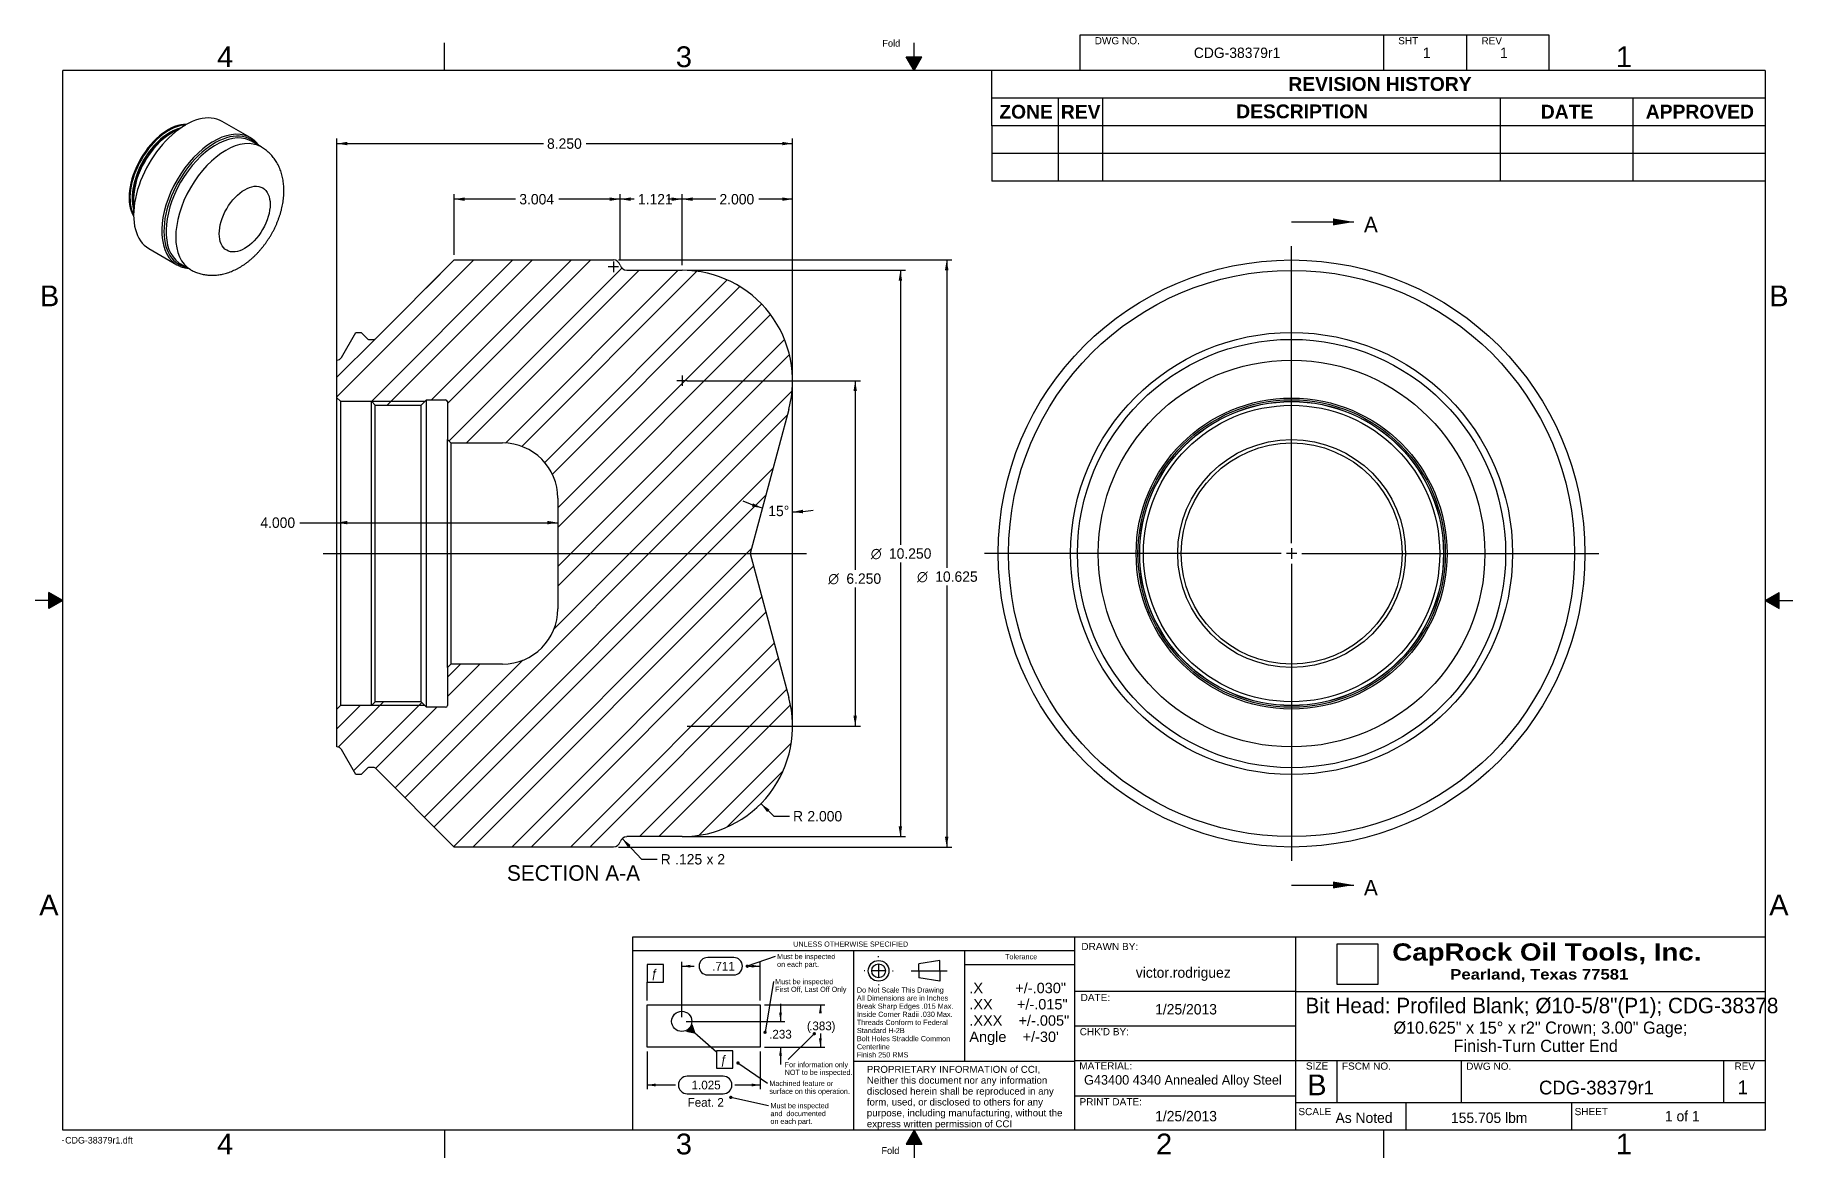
# Model space of a CAD drawing. Header units: inches. Extents: x 0.5 to 16.5, y 0.5 to 10.6.
import ezdxf
from ezdxf.enums import TextEntityAlignment as Align
from ezdxf.lldxf.tags import DXFTag

# ---------------------------------------------------------------- set-up
doc = ezdxf.new("R2010")
doc.units = ezdxf.units.IN
doc.header["$MEASUREMENT"] = 0
doc.layers.add('CDG-38379R1', color=7, linetype='Continuous')
doc.layers.add('Default', color=7, linetype='Continuous')
doc.styles.add('SEACAD_Arial', font='arial.ttf')
doc.styles.add('SEACAD_ArialB', font='arialbd.ttf')
doc.styles.add('SEACAD_Solid_Edge_ANSI', font='seans.ttf')
doc.styles.add('SEACAD_Solid_Edge_ANSI1_Symbols', font='semeca1.ttf')
doc.styles.add('SEACAD_Solid_Edge_ANSIB', font='seansbd.ttf')
tags = doc.linetypes.add('CENTER2', pattern=[1.125, 0.75, -0.125, 0.125, -0.125]).pattern_tags.tags
tags[10:11] = [DXFTag(74, 4), DXFTag(75, 0), DXFTag(340, '0'), DXFTag(46, 0.0), DXFTag(50, 0.0), DXFTag(44, 0.0), DXFTag(45, 0.0)]
tags[8:9] = [DXFTag(74, 4), DXFTag(75, 0), DXFTag(340, '0'), DXFTag(46, 0.0), DXFTag(50, 0.0), DXFTag(44, 0.0), DXFTag(45, 0.0)]
tags[6:7] = [DXFTag(74, 4), DXFTag(75, 0), DXFTag(340, '0'), DXFTag(46, 0.0), DXFTag(50, 0.0), DXFTag(44, 0.0), DXFTag(45, 0.0)]
tags[4:5] = [DXFTag(74, 4), DXFTag(75, 0), DXFTag(340, '0'), DXFTag(46, 0.0), DXFTag(50, 0.0), DXFTag(44, 0.0), DXFTag(45, 0.0)]
tags = doc.linetypes.add('HIDDEN2', pattern=[0.1875, 0.125, -0.0625]).pattern_tags.tags
tags[6:7] = [DXFTag(74, 4), DXFTag(75, 0), DXFTag(340, '0'), DXFTag(46, 0.0), DXFTag(50, 0.0), DXFTag(44, 0.0), DXFTag(45, 0.0)]
tags[4:5] = [DXFTag(74, 4), DXFTag(75, 0), DXFTag(340, '0'), DXFTag(46, 0.0), DXFTag(50, 0.0), DXFTag(44, 0.0), DXFTag(45, 0.0)]
doc.dimstyles.new('ANSI', dxfattribs={"dimtxt": 0.094, "dimasz": 0.094, "dimexe": 0.047, "dimexo": 0.047, "dimgap": 0.047, "dimtad": 0, "dimtih": 1, "dimtoh": 1, "dimdec": 3, "dimlfac": 2, "dimzin": 4, "dimdsep": 46, "dimtxsty": 'SEACAD_Solid_Edge_ANSI', "dimblk1": '_SE_FILLED', "dimblk2": '_SE_FILLED', "dimsah": 1, "dimcen": 0.047, "dimadec": 0, "dimazin": 0, "dimtfac": 1, "dimtdec": 3, "dimtofl": 0, "dimtmove": 0, "dimatfit": 3, "dimfxl": 0, "dimtolj": 1, "dimtzin": 4, "dimarcsym": 0})
picture_1 = doc.add_image_def('image1.jpg', size_in_pixel=(128, 128))

msp = doc.modelspace()

# ---------------------------------------------------------------- texts
at = {"layer": 'Default', "color": 7, "linetype": 'Continuous'}
for s, height, style, p in [('DWG NO.', 0.065, 'SEACAD_Arial', (10.13575, 10.597)), ('SHT', 0.065, 'SEACAD_Arial', (12.88323, 10.597)), ('REV', 0.065, 'SEACAD_Arial', (13.63654, 10.596)), ('REVISION HISTORY', 0.125, 'SEACAD_ArialB', (11.88848, 10.23485)), ('ZONE', 0.125, 'SEACAD_ArialB', (9.27194, 9.98387)), ('REV', 0.125, 'SEACAD_ArialB', (9.82938, 9.98304)), ('DESCRIPTION', 0.125, 'SEACAD_ArialB', (11.41654, 9.9872)), ('DATE', 0.125, 'SEACAD_ArialB', (14.17386, 9.98454)), ('APPROVED', 0.125, 'SEACAD_ArialB', (15.12403, 9.98517)), ('SECTION A-A', 0.141, 'SEACAD_Solid_Edge_ANSI', (4.81502, 3.10361)), ('DRAWN BY:', 0.065, 'SEACAD_Arial', (10.01499, 2.40056)), ('DATE:', 0.065, 'SEACAD_Arial', (10.00836, 1.9394)), ("CHK'D BY:", 0.065, 'SEACAD_Arial', (9.99984, 1.62961)), ('MATERIAL:', 0.065, 'SEACAD_Arial', (9.99634, 1.32068)), ('SIZE', 0.065, 'SEACAD_Arial', (12.04772, 1.31966)), ('FSCM NO.', 0.065, 'SEACAD_Arial', (12.37358, 1.31809)), ('DWG NO.', 0.065, 'SEACAD_Arial', (13.49837, 1.31729)), ('REV', 0.065, 'SEACAD_Arial', (15.92702, 1.31857)), ('B', 0.188, 'SEACAD_Arial', (12.05965, 1.20965)), ('PRINT DATE:', 0.065, 'SEACAD_Arial', (9.99819, 0.99566)), ('SCALE', 0.065, 'SEACAD_Arial', (11.97967, 0.90678)), ('SHEET', 0.065, 'SEACAD_Arial', (14.48017, 0.90678))]:
    msp.add_text(s, height=height, dxfattribs=dict(at, style=style)).set_placement(p, align=Align.TOP_LEFT)
at = {"layer": 'Default', "color": 7, "linetype": 'Continuous', "style": 'SEACAD_ArialB', "width": 1.15}
for s, height, p in [('CapRock Oil Tools, Inc.', 0.156, (12.8296, 2.39632)), ('Pearland, Texas 77581', 0.094, (13.35451, 2.16325))]:
    msp.add_text(s, height=height, dxfattribs=at).set_placement(p, align=Align.TOP_LEFT)

# ---------------------------------------------------------------- blocks, each defined once
blk = doc.blocks.new('SEANNOT_GROUP')
at = {"layer": 'Default', "color": 7, "linetype": 'CENTER2'}
for p, q in [((6.448, 7.487), (6.354, 7.487)), ((6.401, 7.534), (6.401, 7.44))]:
    blk.add_line(p, q, dxfattribs=at)
blk = doc.blocks.new('SEANNOT_GROUP1')
at = {"layer": 'Default', "color": 7, "linetype": 'CENTER2'}
blk.add_line((3.151, 5.924), (7.526, 5.924), dxfattribs=at)
blk = doc.blocks.new('SEANNOT_GROUP2')
at = {"layer": 'Default', "color": 7, "linetype": 'CENTER2'}
for p, q in [((5.826, 8.518), (5.732, 8.518)), ((5.779, 8.565), (5.779, 8.471))]:
    blk.add_line(p, q, dxfattribs=at)
blk = doc.blocks.new('SEANNOT_GROUP3')
at = {"layer": 'Default', "color": 7, "linetype": 'CENTER2'}
for p, q in [((11.918, 6.018), (11.918, 8.706)), ((11.824, 5.924), (9.137, 5.924)), ((11.965, 5.924), (11.871, 5.924)), ((11.918, 5.971), (11.918, 5.877)), ((12.012, 5.924), (14.7, 5.924)), ((11.918, 5.83), (11.918, 3.143))]:
    blk.add_line(p, q, dxfattribs=at)
blk = doc.blocks.new('SE')
at = {"layer": 'CDG-38379R1', "color": 7, "linetype": 'Continuous'}
for radius in [2.656, 2.562]:
    blk.add_circle((11.918, 5.924), radius, dxfattribs=at)
at = {"layer": 'CDG-38379R1', "color": 7, "linetype": 'HIDDEN2'}
for radius in [2, 1.938, 1.75, 1.407, 1.391, 1.376, 1.375, 1.341, 1.031, 1]:
    blk.add_circle((11.918, 5.924), radius, dxfattribs=at)
blk = doc.blocks.new('SE2')
at = {"color": 7, "linetype": 'Continuous', "style": 'SEACAD_Solid_Edge_ANSI'}
blk.add_text('A', height=0.141, dxfattribs=at).set_placement((12.573, 8.971), align=Align.TOP_LEFT)
blk = doc.blocks.new('SE3')
at = {"color": 7, "linetype": 'Continuous', "style": 'SEACAD_Solid_Edge_ANSI'}
blk.add_text('A', height=0.141, dxfattribs=at).set_placement((12.573, 2.971), align=Align.TOP_LEFT)
blk = doc.blocks.new('SEANNOT_GROUP4')
at = {"linetype": 'Continuous'}
blk.add_hatch(color=7, dxfattribs=at).paths.add_polyline_path([(12.294, 8.893), (12.482, 8.924), (12.294, 8.956)])
at = {"color": 7, "linetype": 'Continuous'}
blk.add_lwpolyline([(11.918, 8.924), (12.482, 8.924)], dxfattribs=at)
blk = doc.blocks.new('SEANNOT_GROUP5')
at = {"linetype": 'Continuous'}
blk.add_hatch(color=7, dxfattribs=at).paths.add_polyline_path([(12.294, 2.893), (12.482, 2.924), (12.294, 2.956)])
at = {"color": 7, "linetype": 'Continuous'}
blk.add_lwpolyline([(11.918, 2.924), (12.482, 2.924)], dxfattribs=at)
blk = doc.blocks.new('SE1')
at = {"layer": 'Default', "color": 7, "linetype": 'CENTER2', "const_width": 0.0006}
blk.add_lwpolyline([(11.918, 8.924), (11.918, 2.924)], dxfattribs=at)
at = {"layer": 'Default'}
for name in ['SEANNOT_GROUP4', 'SE2', 'SEANNOT_GROUP5', 'SE3']:
    blk.add_blockref(name, (0, 0), dxfattribs=at)
blk = doc.blocks.new('SE4')
at = {"layer": 'CDG-38379R1', "linetype": 'Continuous'}
h = blk.add_hatch(dxfattribs=at)
h.set_pattern_fill('ANSI32', angle=9e-06, style=0)
edge = h.paths.add_edge_path()
edge.add_line((3.623, 4.583), (3.588, 4.548))
edge.add_line((3.588, 4.548), (3.307, 4.548))
edge.add_line((3.307, 4.548), (3.276, 4.517))
edge.add_line((3.276, 4.517), (3.276, 4.174))
edge.add_arc((3.276, 4.127), 0.0469, 30, 90, ccw=False)
edge.add_line((3.316, 4.151), (3.447, 3.924))
edge.add_line((3.447, 3.924), (3.494, 3.924))
edge.add_line((3.494, 3.924), (3.552, 3.982))
edge.add_arc((3.563, 3.971), 0.0156, 90, 135, ccw=False)
edge.add_line((3.563, 3.987), (3.613, 3.987))
edge.add_arc((3.613, 3.971), 0.0156, 45, 90, ccw=False)
edge.add_line((3.624, 3.982), (4.338, 3.268))
edge.add_line((4.338, 3.268), (5.779, 3.268))
edge.add_arc((5.779, 3.331), 0.0625, 270, 345.5225)
edge.add_arc((5.901, 3.299), 0.0625, 90, 165.5225, ccw=False)
edge.add_line((5.901, 3.362), (6.401, 3.362))
edge.add_arc((6.401, 4.362), 1, 270, 375)
edge.add_line((7.366, 4.621), (7.017, 5.924))
edge.add_line((7.017, 5.924), (7.366, 7.228))
edge.add_arc((6.401, 7.487), 1, 345, 450)
edge.add_line((6.401, 8.487), (5.901, 8.487))
edge.add_arc((5.901, 8.549), 0.0625, 194.4775, 270, ccw=False)
edge.add_arc((5.779, 8.518), 0.0625, 14.4775, 90)
edge.add_line((5.779, 8.581), (4.338, 8.581))
edge.add_line((4.338, 8.581), (3.624, 7.866))
edge.add_arc((3.613, 7.877), 0.0156, 270, 315, ccw=False)
edge.add_line((3.613, 7.862), (3.563, 7.862))
edge.add_arc((3.563, 7.877), 0.0156, 225, 270, ccw=False)
edge.add_line((3.552, 7.866), (3.494, 7.924))
edge.add_line((3.494, 7.924), (3.447, 7.924))
edge.add_line((3.447, 7.924), (3.316, 7.698))
edge.add_arc((3.276, 7.721), 0.0469, 270, 330, ccw=False)
edge.add_line((3.276, 7.674), (3.276, 7.332))
edge.add_line((3.276, 7.332), (3.307, 7.301))
edge.add_line((3.307, 7.301), (3.588, 7.301))
edge.add_line((3.588, 7.301), (3.623, 7.266))
edge.add_line((3.623, 7.266), (4.039, 7.266))
edge.add_line((4.039, 7.266), (4.088, 7.315))
edge.add_line((4.088, 7.315), (4.26, 7.315))
edge.add_arc((4.26, 7.299), 0.0156, 0, 90, ccw=False)
edge.add_line((4.276, 7.299), (4.276, 6.956))
edge.add_line((4.276, 6.956), (4.307, 6.924))
edge.add_line((4.307, 6.924), (4.776, 6.924))
edge.add_arc((4.776, 6.424), 0.5, 0, 90, ccw=False)
edge.add_line((5.276, 6.424), (5.276, 5.424))
edge.add_arc((4.776, 5.424), 0.5, 270, 360, ccw=False)
edge.add_line((4.776, 4.924), (4.307, 4.924))
edge.add_line((4.307, 4.924), (4.276, 4.893))
edge.add_line((4.276, 4.893), (4.276, 4.549))
edge.add_arc((4.26, 4.549), 0.0156, 270, 360, ccw=False)
edge.add_line((4.26, 4.534), (4.088, 4.534))
edge.add_line((4.088, 4.534), (4.039, 4.583))
edge.add_line((4.039, 4.583), (3.623, 4.583))
at = {"layer": 'CDG-38379R1', "color": 7, "linetype": 'Continuous'}
for p, q in [((3.624, 7.866), (4.338, 8.581)), ((4.338, 8.581), (5.779, 8.581)), ((5.901, 8.487), (6.401, 8.487)), ((3.316, 7.698), (3.447, 7.924)), ((3.447, 7.924), (3.494, 7.924)), ((3.494, 7.924), (3.552, 7.866)), ((3.563, 7.862), (3.613, 7.862)), ((3.276, 7.332), (3.276, 7.674)), ((7.401, 4.362), (7.401, 7.487)), ((3.276, 4.517), (3.276, 7.332)), ((3.307, 7.301), (3.276, 7.332)), ((3.307, 7.301), (3.307, 4.548)), ((3.307, 7.301), (3.588, 7.301)), ((3.588, 4.548), (3.588, 7.301)), ((3.588, 7.301), (3.623, 7.266)), ((3.623, 4.583), (3.623, 7.266)), ((3.623, 7.266), (4.039, 7.266)), ((4.039, 7.266), (4.088, 7.315)), ((4.039, 4.583), (4.039, 7.266)), ((4.088, 4.534), (4.088, 7.315)), ((4.088, 7.315), (4.26, 7.315)), ((4.276, 7.299), (4.276, 6.956)), ((7.366, 7.228), (7.017, 5.924)), ((4.276, 4.893), (4.276, 6.956)), ((4.307, 6.924), (4.276, 6.956)), ((4.307, 6.924), (4.307, 4.924)), ((4.307, 6.924), (4.776, 6.924)), ((5.276, 6.424), (5.276, 5.424)), ((7.017, 5.924), (7.366, 4.621)), ((4.276, 4.893), (4.307, 4.924)), ((4.276, 4.893), (4.276, 4.549)), ((4.776, 4.924), (4.307, 4.924)), ((3.276, 4.517), (3.307, 4.548)), ((3.276, 4.174), (3.276, 4.517)), ((3.588, 4.548), (3.307, 4.548)), ((3.623, 4.583), (3.588, 4.548)), ((4.039, 4.583), (3.623, 4.583)), ((4.088, 4.534), (4.039, 4.583)), ((4.26, 4.534), (4.088, 4.534)), ((3.447, 3.924), (3.316, 4.151)), ((3.552, 3.982), (3.494, 3.924)), ((3.613, 3.987), (3.563, 3.987)), ((4.338, 3.268), (3.624, 3.982)), ((3.494, 3.924), (3.447, 3.924)), ((6.401, 3.362), (5.901, 3.362)), ((5.779, 3.268), (4.338, 3.268))]:
    blk.add_line(p, q, dxfattribs=at)
at = {"layer": 'CDG-38379R1', "color": 7, "linetype": 'HIDDEN2'}
for p, q in [((4.072, 7.299), (3.589, 7.299)), ((4.072, 4.549), (3.589, 4.549))]:
    blk.add_line(p, q, dxfattribs=at)
at = {"layer": 'CDG-38379R1', "color": 7, "linetype": 'Continuous'}
for centre, radius, start, end in [((5.779, 8.518), 0.0625, 14.4775, 90), ((5.901, 8.549), 0.0625, 194.4775, 270), ((6.401, 7.487), 1, 345, 90), ((3.563, 7.877), 0.0156, 225, 270), ((3.613, 7.877), 0.0156, 270, 315), ((3.276, 7.721), 0.0469, 270, 330), ((4.26, 7.299), 0.0156, 0, 90), ((4.776, 6.424), 0.5, 0, 90), ((4.776, 5.424), 0.5, 270, 360), ((6.401, 4.362), 1, 270, 15), ((4.26, 4.549), 0.0156, 270, 0), ((3.276, 4.127), 0.0469, 30, 90), ((3.563, 3.971), 0.0156, 90, 135), ((3.613, 3.971), 0.0156, 45, 90), ((5.901, 3.299), 0.0625, 90, 165.5225), ((5.779, 3.331), 0.0625, 270, 345.5225)]:
    blk.add_arc(centre, radius, start, end, dxfattribs=at)
blk = doc.blocks.new('DMBLK1')
at = {"layer": 'Default', "linetype": 'Continuous'}
for points in [[(7.033, 6.349), (7.127, 6.336), (7.042, 6.379)], [(7.494, 6.32), (7.401, 6.3), (7.495, 6.288)]]:
    blk.add_hatch(color=7, dxfattribs=at).paths.add_polyline_path(points)
at = {"layer": 'Default', "color": 7, "linetype": 'Continuous'}
for start, end in [(244.7944, 255), (270, 280.2056)]:
    blk.add_arc((7.401, 7.355), 1.055, start, end, dxfattribs=at)
at = {"layer": 'Default', "color": 7, "linetype": 'Continuous', "style": 'SEACAD_Solid_Edge_ANSI'}
blk.add_text('15°', height=0.094, dxfattribs=at).set_placement((7.181, 6.356), align=Align.TOP_LEFT)
blk = doc.blocks.new('_SE_FILLED')
at = {"color": 0}
blk.add_line((0, 0), (-1, 0), dxfattribs=at)
blk.add_solid([(0, 0), (-1, -0.1665), (-1, 0.1665), (0, 0)], dxfattribs=at)
blk = doc.blocks.new('GDimGGroup')
at = {"layer": 'Default', "linetype": 'Continuous'}
for points in [[(7.983, 7.393), (7.968, 7.487), (7.952, 7.393)], [(7.983, 4.456), (7.952, 4.456), (7.968, 4.362)]]:
    blk.add_hatch(color=7, dxfattribs=at).paths.add_polyline_path(points)
at = {"layer": 'Default', "color": 7, "linetype": 'Continuous'}
for p, q in [((6.448, 7.487), (8.015, 7.487)), ((7.968, 7.487), (7.968, 5.777)), ((7.968, 5.617), (7.968, 4.362)), ((6.448, 4.362), (8.015, 4.362))]:
    blk.add_line(p, q, dxfattribs=at)
for s, style, p in [('O', 'SEACAD_Solid_Edge_ANSI1_Symbols', (7.724, 5.744)), ('6.250', 'SEACAD_Solid_Edge_ANSI', (7.888, 5.744))]:
    blk.add_text(s, height=0.094, dxfattribs=dict(at, style=style)).set_placement(p, align=Align.TOP_LEFT)
blk = doc.blocks.new('GDimGGroup1')
at = {"layer": 'Default', "linetype": 'Continuous'}
for points in [[(8.392, 8.393), (8.377, 8.487), (8.361, 8.393)], [(8.392, 3.456), (8.361, 3.456), (8.377, 3.362)]]:
    blk.add_hatch(color=7, dxfattribs=at).paths.add_polyline_path(points)
at = {"layer": 'Default', "color": 7, "linetype": 'Continuous'}
for p, q in [((6.448, 8.487), (8.424, 8.487)), ((8.377, 8.487), (8.377, 6.004)), ((8.377, 5.844), (8.377, 3.362)), ((6.448, 3.362), (8.424, 3.362))]:
    blk.add_line(p, q, dxfattribs=at)
for s, style, p in [('O', 'SEACAD_Solid_Edge_ANSI1_Symbols', (8.109, 5.971)), ('10.250', 'SEACAD_Solid_Edge_ANSI', (8.273, 5.971))]:
    blk.add_text(s, height=0.094, dxfattribs=dict(at, style=style)).set_placement(p, align=Align.TOP_LEFT)
blk = doc.blocks.new('DMBLK2')
at = {"layer": 'Default', "linetype": 'Continuous'}
blk.add_hatch(color=7, dxfattribs=at).paths.add_polyline_path([(5.911, 3.266), (5.933, 3.287), (5.858, 3.345)])
at = {"layer": 'Default', "color": 7, "linetype": 'Continuous'}
for q in [(5.858, 3.345), (6.174, 3.157)]:
    blk.add_line((6.033, 3.157), q, dxfattribs=at)
at = {"layer": 'Default', "color": 7, "linetype": 'Continuous', "style": 'SEACAD_Solid_Edge_ANSI'}
for s, p in [('R', (6.207, 3.204)), ('.125', (6.338, 3.204)), ('x 2', (6.622, 3.204))]:
    blk.add_text(s, height=0.094, dxfattribs=at).set_placement(p, align=Align.TOP_LEFT)
blk = doc.blocks.new('DMBLK3')
at = {"layer": 'Default', "linetype": 'Continuous'}
blk.add_hatch(color=7, dxfattribs=at).paths.add_polyline_path([(7.192, 3.606), (7.114, 3.661), (7.17, 3.584)])
at = {"layer": 'Default', "color": 7, "linetype": 'Continuous'}
for p, q in [((7.114, 3.661), (7.231, 3.547)), ((7.231, 3.547), (7.372, 3.547))]:
    blk.add_line(p, q, dxfattribs=at)
at = {"layer": 'Default', "color": 7, "linetype": 'Continuous', "style": 'SEACAD_Solid_Edge_ANSI'}
for s, p in [('R', (7.405, 3.594)), ('2.000', (7.535, 3.594))]:
    blk.add_text(s, height=0.094, dxfattribs=at).set_placement(p, align=Align.TOP_LEFT)
blk = doc.blocks.new('SE5')
at = {"layer": 'CDG-38379R1', "color": 7, "linetype": 'Continuous'}
for p, q in [((1.905, 9.801), (1.779, 9.728)), ((2.492, 9.687), (2.237, 9.834)), ((2.59, 9.603), (2.502, 9.654)), ((1.436, 9.134), (1.436, 8.988)), ((1.573, 8.684), (1.828, 8.537)), ((1.861, 8.545), (1.95, 8.494))]:
    blk.add_line(p, q, dxfattribs=at)
for centre, major_axis, start_param, end_param in [((1.905, 9.259), (0.332, 0.575), 0, 3.141593), ((1.748, 9.35), (0.25, 0.433), 0.295411, 2.846182), ((1.756, 9.345), (0.25, 0.433), 0.348928, 2.792664), ((1.766, 9.339), (-0.243, -0.42), 3.654505, 5.770272), ((1.768, 9.338), (0.242, 0.419), 0.544325, 2.597267), ((1.777, 9.333), (-0.242, -0.419), 3.845231, 5.579546), ((1.779, 9.332), (0.243, 0.42), 0.785398, 2.356194), ((2.16, 9.112), (-0.332, -0.575), 3.197977, 6.22291), ((2.182, 9.099), (0.32, 0.555), 0.058104, 3.086216), ((2.171, 9.106), (0.326, 0.565), 0, 3.331425), ((2.27, 9.048), (0.32, 0.555), 0.000075, 3.141604), ((2.16, 9.112), (-0.332, -0.575), 3.080932, 3.197977), ((2.182, 9.099), (0.32, 0.555), 0, 0.058104), ((2.171, 9.106), (0.326, 0.565), 6.093353, 6.283185), ((2.16, 9.112), (-0.332, -0.575), 6.22291, 6.283185), ((2.16, 9.112), (-0.332, -0.575), 0, 0.057857), ((2.182, 9.099), (0.32, 0.555), 3.086216, 3.141593)]:
    blk.add_ellipse(centre, major_axis=major_axis, ratio=0.57735, start_param=start_param, end_param=end_param, dxfattribs=at)
blk.add_ellipse((2.441, 8.95), major_axis=(0.163, 0.282), ratio=0.57735, dxfattribs=at)
for points, knots in [([(2.57, 9.615), (2.567, 9.619), (2.561, 9.627), (2.551, 9.639), (2.539, 9.651), (2.527, 9.663), (2.518, 9.67), (2.513, 9.673), (2.513, 9.674)], [0.93350471, 0.93350471, 0.93350471, 0.93350471, 0.94334354, 0.95735259, 0.97132362, 0.98525896, 0.99916335, 1, 1, 1, 1]), ([(2.796, 9.208), (2.796, 9.214), (2.796, 9.227), (2.795, 9.25), (2.792, 9.276), (2.789, 9.301), (2.784, 9.326), (2.778, 9.351), (2.771, 9.374), (2.763, 9.397), (2.754, 9.419), (2.744, 9.441), (2.732, 9.461), (2.72, 9.48), (2.707, 9.499), (2.693, 9.517), (2.679, 9.533), (2.663, 9.549), (2.647, 9.563), (2.63, 9.577), (2.613, 9.589), (2.599, 9.598), (2.592, 9.602), (2.59, 9.603)], [0, 0, 0, 0, 0.032822, 0.088241, 0.143543, 0.198421, 0.252754, 0.306445, 0.359423, 0.411648, 0.463109, 0.513816, 0.563802, 0.613109, 0.661793, 0.70991, 0.757521, 0.804688, 0.851471, 0.897932, 0.944129, 0.990122, 1, 1, 1, 1]), ([(1.95, 8.494), (1.955, 8.49), (1.966, 8.484), (1.985, 8.475), (2.004, 8.467), (2.025, 8.46), (2.045, 8.454), (2.066, 8.45), (2.087, 8.446), (2.109, 8.443), (2.13, 8.442), (2.152, 8.442), (2.174, 8.443), (2.197, 8.445), (2.219, 8.448), (2.242, 8.452), (2.264, 8.458), (2.287, 8.464), (2.31, 8.472), (2.332, 8.481), (2.355, 8.492), (2.378, 8.503), (2.4, 8.516), (2.422, 8.53), (2.444, 8.544), (2.466, 8.56), (2.487, 8.577), (2.507, 8.594), (2.527, 8.613), (2.547, 8.632), (2.566, 8.652), (2.584, 8.673), (2.602, 8.694), (2.619, 8.716), (2.635, 8.738), (2.651, 8.761), (2.666, 8.785), (2.681, 8.808), (2.694, 8.833), (2.707, 8.857), (2.719, 8.882), (2.731, 8.908), (2.741, 8.934), (2.751, 8.96), (2.76, 8.986), (2.768, 9.012), (2.775, 9.039), (2.781, 9.066), (2.786, 9.092), (2.79, 9.119), (2.793, 9.146), (2.795, 9.173), (2.796, 9.194), (2.796, 9.205), (2.796, 9.208)], [0, 0, 0, 0, 0.014603, 0.031789, 0.048959, 0.066135, 0.083338, 0.100594, 0.117925, 0.135356, 0.152912, 0.170617, 0.188497, 0.206574, 0.224872, 0.243409, 0.262202, 0.281258, 0.300582, 0.320164, 0.339991, 0.360035, 0.380263, 0.400637, 0.421116, 0.441658, 0.462225, 0.482781, 0.503307, 0.523788, 0.544217, 0.564591, 0.584912, 0.605185, 0.625418, 0.645619, 0.665798, 0.685967, 0.706138, 0.72632, 0.746524, 0.766761, 0.787044, 0.807384, 0.827792, 0.848276, 0.868843, 0.889498, 0.910241, 0.931066, 0.951963, 0.972913, 0.993883, 1, 1, 1, 1]), ([(1.849, 8.526), (1.852, 8.525), (1.86, 8.521), (1.875, 8.516), (1.891, 8.511), (1.908, 8.508), (1.921, 8.506), (1.928, 8.506), (1.929, 8.505)], [0, 0, 0, 0, 0.00902627, 0.02289465, 0.03678049, 0.05069191, 0.06463501, 0.06748329, 0.06748329, 0.06748329, 0.06748329])]:
    blk.add_open_spline(points, degree=3, knots=knots, dxfattribs=at)
blk = doc.blocks.new('GDimGGroup2')
at = {"layer": 'Default', "linetype": 'Continuous'}
for points in [[(8.812, 8.487), (8.796, 8.581), (8.78, 8.487)], [(8.812, 3.362), (8.78, 3.362), (8.796, 3.268)]]:
    blk.add_hatch(color=7, dxfattribs=at).paths.add_polyline_path(points)
at = {"layer": 'Default', "color": 7, "linetype": 'Continuous'}
for p, q in [((5.826, 8.581), (8.843, 8.581)), ((8.796, 8.581), (8.796, 5.795)), ((8.796, 5.635), (8.796, 3.268)), ((5.826, 3.268), (8.843, 3.268))]:
    blk.add_line(p, q, dxfattribs=at)
for s, style, p in [('O', 'SEACAD_Solid_Edge_ANSI1_Symbols', (8.528, 5.762)), ('10.625', 'SEACAD_Solid_Edge_ANSI', (8.692, 5.762))]:
    blk.add_text(s, height=0.094, dxfattribs=dict(at, style=style)).set_placement(p, align=Align.TOP_LEFT)
blk = doc.blocks.new('DMBLK4')
at = {"layer": 'Default', "linetype": 'Continuous'}
for points in [[(6.495, 9.146), (6.401, 9.13), (6.495, 9.115)], [(7.307, 9.146), (7.307, 9.115), (7.401, 9.13)]]:
    blk.add_hatch(color=7, dxfattribs=at).paths.add_polyline_path(points)
at = {"layer": 'Default', "color": 7, "linetype": 'Continuous'}
for p, q in [((6.401, 8.534), (6.401, 9.177)), ((6.706, 9.13), (6.401, 9.13)), ((7.401, 9.13), (7.095, 9.13)), ((7.401, 7.534), (7.401, 9.177))]:
    blk.add_line(p, q, dxfattribs=at)
at = {"layer": 'Default', "color": 7, "linetype": 'Continuous', "style": 'SEACAD_Solid_Edge_ANSI'}
blk.add_text('2.000', height=0.094, dxfattribs=at).set_placement((6.739, 9.177), align=Align.TOP_LEFT)
blk = doc.blocks.new('DMBLK5')
at = {"layer": 'Default', "linetype": 'Continuous'}
for points in [[(5.934, 9.146), (5.84, 9.13), (5.934, 9.115)], [(6.307, 9.146), (6.307, 9.115), (6.401, 9.13)]]:
    blk.add_hatch(color=7, dxfattribs=at).paths.add_polyline_path(points)
at = {"layer": 'Default', "color": 7, "linetype": 'Continuous'}
for p, q in [((5.84, 8.581), (5.84, 9.177)), ((5.968, 9.13), (5.84, 9.13)), ((6.401, 9.13), (6.272, 9.13)), ((6.401, 8.534), (6.401, 9.177))]:
    blk.add_line(p, q, dxfattribs=at)
at = {"layer": 'Default', "color": 7, "linetype": 'Continuous', "style": 'SEACAD_Solid_Edge_ANSI'}
blk.add_text('1.121', height=0.094, dxfattribs=at).set_placement((6.001, 9.177), align=Align.TOP_LEFT)
blk = doc.blocks.new('DMBLK6')
at = {"layer": 'Default', "linetype": 'Continuous'}
for points in [[(4.432, 9.146), (4.338, 9.13), (4.432, 9.115)], [(5.746, 9.146), (5.746, 9.115), (5.84, 9.13)]]:
    blk.add_hatch(color=7, dxfattribs=at).paths.add_polyline_path(points)
at = {"layer": 'Default', "color": 7, "linetype": 'Continuous'}
for p, q in [((4.338, 8.628), (4.338, 9.177)), ((4.894, 9.13), (4.338, 9.13)), ((5.84, 9.13), (5.284, 9.13)), ((5.84, 8.581), (5.84, 9.177))]:
    blk.add_line(p, q, dxfattribs=at)
at = {"layer": 'Default', "color": 7, "linetype": 'Continuous', "style": 'SEACAD_Solid_Edge_ANSI'}
blk.add_text('3.004', height=0.094, dxfattribs=at).set_placement((4.927, 9.177), align=Align.TOP_LEFT)
blk = doc.blocks.new('DMBLK7')
at = {"layer": 'Default', "linetype": 'Continuous'}
for points in [[(3.37, 9.649), (3.276, 9.633), (3.37, 9.618)], [(7.307, 9.649), (7.307, 9.618), (7.401, 9.633)]]:
    blk.add_hatch(color=7, dxfattribs=at).paths.add_polyline_path(points)
at = {"layer": 'Default', "color": 7, "linetype": 'Continuous'}
for p, q in [((3.276, 7.379), (3.276, 9.68)), ((3.276, 9.633), (5.146, 9.633)), ((5.531, 9.633), (7.401, 9.633)), ((7.401, 7.534), (7.401, 9.68))]:
    blk.add_line(p, q, dxfattribs=at)
at = {"layer": 'Default', "color": 7, "linetype": 'Continuous', "style": 'SEACAD_Solid_Edge_ANSI'}
blk.add_text('8.250', height=0.094, dxfattribs=at).set_placement((5.178, 9.68), align=Align.TOP_LEFT)
blk = doc.blocks.new('DMBLK8')
at = {"layer": 'Default', "linetype": 'Continuous'}
for points in [[(3.37, 6.188), (3.37, 6.219), (3.276, 6.203)], [(5.182, 6.188), (5.276, 6.203), (5.182, 6.219)]]:
    blk.add_hatch(color=7, dxfattribs=at).paths.add_polyline_path(points)
at = {"layer": 'Default', "color": 7, "linetype": 'Continuous'}
blk.add_line((2.939, 6.203), (5.276, 6.203), dxfattribs=at)
at = {"layer": 'Default', "color": 7, "linetype": 'Continuous', "style": 'SEACAD_Solid_Edge_ANSI'}
blk.add_text('4.000', height=0.094, dxfattribs=at).set_placement((2.583, 6.25), align=Align.TOP_LEFT)
blk = doc.blocks.new('SEANNOT_GROUP6')
at = {"layer": 'Default', "color": 7, "linetype": 'Continuous', "style": 'SEACAD_Solid_Edge_ANSI'}
blk.add_text('Fold', height=0.0625, dxfattribs=at).set_placement((8.205, 0.553), align=Align.TOP_LEFT)
blk = doc.blocks.new('SEANNOT_GROUP7')
at = {"layer": 'Default', "color": 7, "linetype": 'Continuous', "style": 'SEACAD_Solid_Edge_ANSI'}
blk.add_text('1 of 1', height=0.094, dxfattribs=at).set_placement((15.298, 0.88), align=Align.TOP_LEFT)
blk = doc.blocks.new('SEANNOT_GROUP8')
at = {"layer": 'Default', "color": 7, "linetype": 'Continuous', "style": 'SEACAD_Solid_Edge_ANSI'}
blk.add_text('155.705 lbm', height=0.094, dxfattribs=at).set_placement((13.361, 0.865), align=Align.TOP_LEFT)
blk = doc.blocks.new('SEANNOT_GROUP9')
at = {"layer": 'Default', "color": 7, "linetype": 'Continuous', "style": 'SEACAD_Solid_Edge_ANSIB'}
blk.add_text('CDG-38379r1', height=0.125, dxfattribs=at).set_placement((14.158, 1.154), align=Align.TOP_LEFT)
blk = doc.blocks.new('SEANNOT_GROUP10')
at = {"layer": 'Default', "color": 7, "linetype": 'Continuous', "style": 'SEACAD_Solid_Edge_ANSIB'}
blk.add_text('1', height=0.125, dxfattribs=at).set_placement((15.956, 1.156), align=Align.TOP_LEFT)
blk = doc.blocks.new('SEANNOT_GROUP11')
at = {"layer": 'Default', "color": 7, "linetype": 'Continuous', "style": 'SEACAD_Solid_Edge_ANSI'}
blk.add_text('As Noted', height=0.0937, dxfattribs=at).set_placement((12.316, 0.865), align=Align.TOP_LEFT)
blk = doc.blocks.new('SEANNOT_GROUP12')
at = {"layer": 'Default', "color": 7, "linetype": 'Continuous', "style": 'SEACAD_Solid_Edge_ANSI'}
blk.add_text('G43400 4340 Annealed Alloy Steel', height=0.086, dxfattribs=at).set_placement((10.039, 1.204), align=Align.TOP_LEFT)
blk = doc.blocks.new('SEANNOT_GROUP13')
at = {"layer": 'Default', "color": 7, "linetype": 'Continuous', "style": 'SEACAD_Solid_Edge_ANSI'}
blk.add_text('1/25/2013', height=0.094, dxfattribs=at).set_placement((10.683, 0.88), align=Align.TOP_LEFT)
blk = doc.blocks.new('SEANNOT_GROUP14')
at = {"layer": 'Default', "color": 7, "linetype": 'Continuous', "style": 'SEACAD_Arial'}
blk.add_text('4', height=0.188, dxfattribs=at).set_placement((2.191, 0.675), align=Align.TOP_LEFT)
blk = doc.blocks.new('SEANNOT_GROUP15')
at = {"layer": 'Default', "color": 7, "linetype": 'Continuous', "style": 'SEACAD_Arial'}
blk.add_text('A', height=0.188, dxfattribs=at).set_placement((0.581, 2.838), align=Align.TOP_LEFT)
blk = doc.blocks.new('SEANNOT_GROUP16')
at = {"layer": 'Default', "color": 7, "linetype": 'Continuous', "style": 'SEACAD_Arial'}
blk.add_text('A', height=0.188, dxfattribs=at).set_placement((16.242, 2.838), align=Align.TOP_LEFT)
blk = doc.blocks.new('SEANNOT_GROUP17')
at = {"layer": 'Default', "color": 7, "linetype": 'Continuous', "style": 'SEACAD_Arial'}
blk.add_text('1', height=0.188, dxfattribs=at).set_placement((14.854, 10.513), align=Align.TOP_LEFT)
blk = doc.blocks.new('SEANNOT_GROUP18')
at = {"layer": 'Default', "color": 7, "linetype": 'Continuous', "style": 'SEACAD_Arial'}
blk.add_text('3', height=0.188, dxfattribs=at).set_placement((6.344, 10.513), align=Align.TOP_LEFT)
blk = doc.blocks.new('SEANNOT_GROUP19')
at = {"layer": 'Default', "color": 7, "linetype": 'Continuous', "style": 'SEACAD_Arial'}
blk.add_text('4', height=0.188, dxfattribs=at).set_placement((2.191, 10.513), align=Align.TOP_LEFT)
blk = doc.blocks.new('SEANNOT_GROUP20')
at = {"layer": 'Default', "color": 7, "linetype": 'Continuous', "style": 'SEACAD_Arial'}
blk.add_text('B', height=0.188, dxfattribs=at).set_placement((0.587, 8.349), align=Align.TOP_LEFT)
blk = doc.blocks.new('SEANNOT_GROUP21')
at = {"layer": 'Default', "color": 7, "linetype": 'Continuous', "style": 'SEACAD_Arial'}
blk.add_text('B', height=0.188, dxfattribs=at).set_placement((16.242, 8.349), align=Align.TOP_LEFT)
blk = doc.blocks.new('SEANNOT_GROUP22')
at = {"layer": 'Default', "color": 7, "linetype": 'Continuous', "style": 'SEACAD_Solid_Edge_ANSI'}
blk.add_text('Fold', height=0.0625, dxfattribs=at).set_placement((8.205, 0.553), align=Align.TOP_LEFT)
blk = doc.blocks.new('SEANNOT_GROUP23')
at = {"layer": 'Default', "color": 7, "linetype": 'Continuous', "style": 'SEACAD_Solid_Edge_ANSI'}
blk.add_text('CDG-38379r1', height=0.094, dxfattribs=at).set_placement((11.033, 10.502), align=Align.TOP_LEFT)
blk = doc.blocks.new('SEANNOT_GROUP24')
at = {"layer": 'Default', "color": 7, "linetype": 'Continuous', "style": 'SEACAD_Solid_Edge_ANSI'}
blk.add_text('1', height=0.094, dxfattribs=at).set_placement((13.106, 10.502), align=Align.TOP_LEFT)
blk = doc.blocks.new('SEANNOT_GROUP25')
at = {"layer": 'Default', "color": 7, "linetype": 'Continuous', "style": 'SEACAD_Solid_Edge_ANSI'}
blk.add_text('1', height=0.094, dxfattribs=at).set_placement((13.805, 10.502), align=Align.TOP_LEFT)
blk = doc.blocks.new('SEANNOT_GROUP26')
at = {"layer": 'Default', "color": 7, "linetype": 'Continuous', "style": 'SEACAD_Solid_Edge_ANSI'}
blk.add_text('Fold', height=0.0625, dxfattribs=at).set_placement((8.213, 10.572), align=Align.TOP_LEFT)
blk = doc.blocks.new('SEANNOT_GROUP27')
at = {"layer": 'Default', "color": 7, "linetype": 'Continuous', "style": 'SEACAD_Arial'}
blk.add_text('3', height=0.188, dxfattribs=at).set_placement((6.344, 0.675), align=Align.TOP_LEFT)
blk = doc.blocks.new('SEANNOT_GROUP28')
at = {"layer": 'Default', "color": 7, "linetype": 'Continuous', "style": 'SEACAD_Arial'}
blk.add_text('2', height=0.188, dxfattribs=at).set_placement((10.691, 0.675), align=Align.TOP_LEFT)
blk = doc.blocks.new('SEANNOT_GROUP29')
at = {"layer": 'Default', "color": 7, "linetype": 'Continuous', "style": 'SEACAD_Arial'}
blk.add_text('1', height=0.188, dxfattribs=at).set_placement((14.854, 0.675), align=Align.TOP_LEFT)
blk = doc.blocks.new('SEANNOT_GROUP30')
at = {"layer": 'Default', "color": 7, "linetype": 'Continuous', "style": 'SEACAD_Solid_Edge_ANSI'}
blk.add_text('1/25/2013', height=0.094, dxfattribs=at).set_placement((10.683, 1.847), align=Align.TOP_LEFT)
blk = doc.blocks.new('SEANNOT_GROUP31')
at = {"layer": 'Default', "color": 7, "linetype": 'Continuous', "style": 'SEACAD_Solid_Edge_ANSI'}
blk.add_text('victor.rodriguez', height=0.094, dxfattribs=at).set_placement((10.508, 2.179), align=Align.TOP_LEFT)
blk = doc.blocks.new('SEANNOT_GROUP32')
at = {"layer": 'Default', "color": 7, "linetype": 'Continuous'}
blk.add_lwpolyline([(0.795, 0.615), (0.795, 0.61)], dxfattribs=at)
at = {"layer": 'Default', "color": 7, "linetype": 'Continuous', "style": 'SEACAD_Solid_Edge_ANSI'}
blk.add_text('CDG-38379r1.dft', height=0.06, dxfattribs=at).set_placement((0.816, 0.645), align=Align.TOP_LEFT)
blk = doc.blocks.new('SEANNOT_GROUP33')
at = {"layer": 'Default', "color": 7, "linetype": 'Continuous', "style": 'SEACAD_Solid_Edge_ANSIB'}
blk.add_text('Bit Head: Profiled Blank; Ø10-5/8"(P1); CDG-38378', height=0.14, dxfattribs=at).set_placement((12.044, 1.904), align=Align.TOP_LEFT)
blk = doc.blocks.new('SEANNOT_GROUP34')
at = {"layer": 'Default', "color": 7, "linetype": 'Continuous', "style": 'SEACAD_Solid_Edge_ANSIB'}
for s, p in [('Ø10.625" x 15° x r2" Crown; 3.00" Gage;', (12.84, 1.689)), ('Finish-Turn Cutter End', (13.384, 1.524))]:
    blk.add_text(s, height=0.11, dxfattribs=at).set_placement(p, align=Align.TOP_LEFT)
blk = doc.blocks.new('SEANNOT_GROUP35')
at = {"layer": 'Default', "linetype": 'Continuous'}
h = blk.add_hatch(color=7, dxfattribs=at)
edge = h.paths.add_edge_path()
edge.add_ellipse((3.451, 1.002), major_axis=(0.0157, 0), ratio=1, start_angle=0, end_angle=360)
at = {"layer": 'Default', "color": 7, "linetype": 'Continuous'}
blk.add_lwpolyline([(3.718, 0.817), (3.451, 1.002)], dxfattribs=at)
at = {"layer": 'Default', "color": 7, "linetype": 'Continuous', "style": 'SEACAD_Solid_Edge_ANSI'}
for s, p in [('Machined feature or', (3.735, 0.841)), ('surface on this operation.', (3.735, 0.77))]:
    blk.add_text(s, height=0.047, dxfattribs=at).set_placement(p, align=Align.TOP_LEFT)
blk = doc.blocks.new('SEANNOT_GROUP36')
at = {"layer": 'Default', "linetype": 'Continuous'}
h = blk.add_hatch(color=7, dxfattribs=at)
edge = h.paths.add_edge_path()
edge.add_ellipse((3.386, 0.691), major_axis=(0.0157, 0), ratio=1, start_angle=0, end_angle=360)
at = {"layer": 'Default', "color": 7, "linetype": 'Continuous'}
blk.add_lwpolyline([(3.728, 0.615), (3.386, 0.691)], dxfattribs=at)
at = {"layer": 'Default', "color": 7, "linetype": 'Continuous', "style": 'SEACAD_Solid_Edge_ANSI'}
for s, p in [('Must be inspected ', (3.745, 0.639)), ('and  documented ', (3.745, 0.568)), ('on each part.', (3.745, 0.498))]:
    blk.add_text(s, height=0.047, dxfattribs=at).set_placement(p, align=Align.TOP_LEFT)
blk = doc.blocks.new('SEANNOT_GROUP37')
at = {"layer": 'Default', "linetype": 'Continuous'}
h = blk.add_hatch(color=7, dxfattribs=at)
edge = h.paths.add_edge_path()
edge.add_ellipse((3.535, 1.878), major_axis=(0.0157, 0), ratio=1, start_angle=0, end_angle=360)
at = {"layer": 'Default', "color": 7, "linetype": 'Continuous'}
blk.add_lwpolyline([(3.788, 1.966), (3.535, 1.878)], dxfattribs=at)
at = {"layer": 'Default', "color": 7, "linetype": 'Continuous', "style": 'SEACAD_Solid_Edge_ANSI'}
for s, p in [('on each part.', (3.805, 1.919)), ('Must be inspected', (3.805, 1.989))]:
    blk.add_text(s, height=0.047, dxfattribs=at).set_placement(p, align=Align.TOP_LEFT)
blk = doc.blocks.new('SEANNOT_GROUP38')
at = {"layer": 'Default', "linetype": 'Continuous'}
h = blk.add_hatch(color=7, dxfattribs=at)
edge = h.paths.add_edge_path()
edge.add_ellipse((4.142, 1.267), major_axis=(0.0157, 0), ratio=1, start_angle=0, end_angle=360)
at = {"layer": 'Default', "color": 7, "linetype": 'Continuous'}
blk.add_lwpolyline([(3.906, 1.035), (4.142, 1.267)], dxfattribs=at)
at = {"layer": 'Default', "color": 7, "linetype": 'Continuous', "style": 'SEACAD_Solid_Edge_ANSI'}
for s, p in [('For information only', (3.874, 1.011)), ('NOT to be inspected.', (3.874, 0.941))]:
    blk.add_text(s, height=0.047, dxfattribs=at).set_placement(p, align=Align.TOP_LEFT)
blk = doc.blocks.new('SEANNOT_GROUP39')
at = {"layer": 'Default', "color": 7, "linetype": 'Continuous'}
blk.add_line((2.628, 1.568), (2.628, 1.734), dxfattribs=at)
blk.add_lwpolyline([(2.628, 1.892), (2.628, 1.734), (2.778, 1.734), (2.778, 1.892), (2.628, 1.892)], dxfattribs=at)
at = {"layer": 'Default', "color": 7, "linetype": 'Continuous', "style": 'SEACAD_Solid_Edge_ANSI'}
blk.add_text('ƒ', height=0.0787, dxfattribs=at).set_placement((2.667, 1.852), align=Align.TOP_LEFT)
blk = doc.blocks.new('SEANNOT_GROUP40')
at = {"layer": 'Default', "linetype": 'Continuous'}
blk.add_hatch(color=7, dxfattribs=at).paths.add_polyline_path([(3.04, 1.352), (2.98, 1.284), (3.069, 1.266)])
at = {"layer": 'Default', "color": 7, "linetype": 'Continuous'}
for points in [[(3.255, 1.099), (3.01, 1.318)], [(3.255, 1.111), (3.255, 0.954), (3.405, 0.954), (3.405, 1.111), (3.255, 1.111)]]:
    blk.add_lwpolyline(points, dxfattribs=at)
at = {"layer": 'Default', "color": 7, "linetype": 'Continuous', "style": 'SEACAD_Solid_Edge_ANSI'}
blk.add_text('ƒ', height=0.0787, dxfattribs=at).set_placement((3.294, 1.072), align=Align.TOP_LEFT)
blk = doc.blocks.new('SEANNOT_GROUP41')
at = {"layer": 'Default', "linetype": 'Continuous'}
h = blk.add_hatch(color=7, dxfattribs=at)
edge = h.paths.add_edge_path()
edge.add_ellipse((3.696, 1.28), major_axis=(0.0157, 0), ratio=1, start_angle=0, end_angle=360)
at = {"layer": 'Default', "color": 7, "linetype": 'Continuous'}
blk.add_lwpolyline([(3.771, 1.739), (3.696, 1.28)], dxfattribs=at)
at = {"layer": 'Default', "color": 7, "linetype": 'Continuous', "style": 'SEACAD_Solid_Edge_ANSI'}
for s, p in [('Must be inspected', (3.787, 1.762)), ('First Off, Last Off Only', (3.787, 1.692))]:
    blk.add_text(s, height=0.047, dxfattribs=at).set_placement(p, align=Align.TOP_LEFT)
blk = doc.blocks.new('DMBLK9')
at = {"layer": 'Default', "linetype": 'Continuous'}
for points in [[(3.02, 1.891), (2.942, 1.878), (3.02, 1.865)], [(3.574, 1.891), (3.574, 1.865), (3.653, 1.878)]]:
    blk.add_hatch(color=7, dxfattribs=at).paths.add_polyline_path(points)
at = {"layer": 'Default', "color": 7, "linetype": 'Continuous'}
for p, q in [((2.942, 1.418), (2.942, 1.917)), ((3.412, 1.957), (3.177, 1.957)), ((3.653, 1.568), (3.653, 1.917)), ((2.942, 1.878), (3.055, 1.878)), ((3.177, 1.799), (3.412, 1.799)), ((3.552, 1.878), (3.653, 1.878))]:
    blk.add_line(p, q, dxfattribs=at)
for centre, start, end in [((3.177, 1.878), 90, 270), ((3.412, 1.878), 270, 90)]:
    blk.add_arc(centre, 0.0787, start, end, dxfattribs=at)
at = {"layer": 'Default', "color": 7, "linetype": 'Continuous', "style": 'SEACAD_Solid_Edge_ANSI'}
blk.add_text('.711', height=0.0787, dxfattribs=at).set_placement((3.217, 1.917), align=Align.TOP_LEFT)
blk = doc.blocks.new('DMBLK10')
at = {"layer": 'Default', "linetype": 'Continuous'}
for points in [[(4.21, 1.45), (4.197, 1.529), (4.184, 1.45)], [(4.21, 1.225), (4.184, 1.225), (4.197, 1.146)]]:
    blk.add_hatch(color=7, dxfattribs=at).paths.add_polyline_path(points)
at = {"layer": 'Default', "color": 7, "linetype": 'Continuous'}
for p, q in [((3.692, 1.529), (4.236, 1.529)), ((4.197, 1.529), (4.197, 1.481)), ((3.692, 1.146), (4.236, 1.146)), ((4.197, 1.27), (4.197, 1.146))]:
    blk.add_line(p, q, dxfattribs=at)
at = {"layer": 'Default', "color": 7, "linetype": 'Continuous', "style": 'SEACAD_Solid_Edge_ANSI'}
for s, p in [('(', (4.075, 1.377)), ('.383', (4.095, 1.377)), (')', (4.298, 1.377))]:
    blk.add_text(s, height=0.0787, dxfattribs=at).set_placement(p, align=Align.TOP_LEFT)
blk = doc.blocks.new('DMBLK11')
at = {"layer": 'Default', "linetype": 'Continuous'}
for points in [[(2.706, 0.79), (2.706, 0.816), (2.628, 0.803)], [(3.574, 0.79), (3.653, 0.803), (3.574, 0.816)]]:
    blk.add_hatch(color=7, dxfattribs=at).paths.add_polyline_path(points)
at = {"layer": 'Default', "color": 7, "linetype": 'Continuous'}
for p, q in [((2.628, 1.106), (2.628, 0.764)), ((3.653, 1.106), (3.653, 0.764)), ((2.628, 0.803), (2.885, 0.803)), ((3.317, 0.882), (2.991, 0.882)), ((3.423, 0.803), (3.653, 0.803)), ((2.991, 0.724), (3.317, 0.724))]:
    blk.add_line(p, q, dxfattribs=at)
for centre, start, end in [((2.991, 0.803), 90, 270), ((3.317, 0.803), 270, 90)]:
    blk.add_arc(centre, 0.0787, start, end, dxfattribs=at)
at = {"layer": 'Default', "color": 7, "linetype": 'Continuous', "style": 'SEACAD_Solid_Edge_ANSI'}
for s, p in [('1.025', (3.031, 0.842)), ('Feat. 2', (2.995, 0.685))]:
    blk.add_text(s, height=0.0787, dxfattribs=at).set_placement(p, align=Align.TOP_LEFT)
blk = doc.blocks.new('SEANNOT_GROUP42')
at = {"layer": 'Default', "color": 7, "linetype": 'CENTER2'}
blk.add_line((5.02, 1.836), (5.346, 1.836), dxfattribs=at)
blk = doc.blocks.new('SEANNOT_GROUP43')
at = {"layer": 'Default', "color": 7, "linetype": 'CENTER2'}
for p, q in [((4.724, 1.961), (4.724, 1.968)), ((4.599, 1.836), (4.593, 1.836)), ((4.787, 1.836), (4.662, 1.836)), ((4.724, 1.899), (4.724, 1.774)), ((4.849, 1.836), (4.856, 1.836)), ((4.724, 1.711), (4.724, 1.705))]:
    blk.add_line(p, q, dxfattribs=at)
blk = doc.blocks.new('SE6')
at = {"layer": 'Default', "color": 7, "linetype": 'Continuous'}
for p, q in [((5.277, 1.93), (5.089, 1.899)), ((5.277, 1.836), (5.277, 1.93)), ((5.089, 1.836), (5.089, 1.899)), ((5.089, 1.836), (5.089, 1.774)), ((5.277, 1.743), (5.089, 1.774)), ((5.277, 1.836), (5.277, 1.743))]:
    blk.add_line(p, q, dxfattribs=at)
for radius in [0.0937, 0.0625]:
    blk.add_circle((4.724, 1.836), radius, dxfattribs=at)
at = {"layer": 'Default'}
for name in ['SEANNOT_GROUP43', 'SEANNOT_GROUP42']:
    blk.add_blockref(name, (0, 0), dxfattribs=at)
blk = doc.blocks.new('DMBLK12')
at = {"layer": 'Default', "linetype": 'Continuous'}
for points in [[(3.849, 1.458), (3.823, 1.458), (3.836, 1.379)], [(3.849, 1.067), (3.836, 1.146), (3.823, 1.067)]]:
    blk.add_hatch(color=7, dxfattribs=at).paths.add_polyline_path(points)
at = {"layer": 'Default', "color": 7, "linetype": 'Continuous'}
for p, q in [((3.836, 1.536), (3.836, 1.379)), ((2.981, 1.379), (3.876, 1.379)), ((3.692, 1.146), (3.876, 1.146)), ((3.836, 1.146), (3.836, 0.988))]:
    blk.add_line(p, q, dxfattribs=at)
at = {"layer": 'Default', "color": 7, "linetype": 'Continuous', "style": 'SEACAD_Solid_Edge_ANSI'}
blk.add_text('.233', height=0.0787, dxfattribs=at).set_placement((3.733, 1.302), align=Align.TOP_LEFT)
blk = doc.blocks.new('SYMBOL_2')
at = {"layer": 'Default', "color": 7, "linetype": 'Continuous'}
for p, q in [((2.5, 0.3939), (2.5, 2.1439)), ((2.5, 2.1439), (6.5, 2.1439)), ((2.5, 2.0189), (6.5, 2.0189)), ((4.5, 0.3939), (4.5, 2.0189)), ((5.5, 2.0189), (5.5, 1.0189)), ((5.5, 1.8939), (6.5, 1.8939)), ((2.6276, 1.1458), (2.6276, 1.5289)), ((2.6276, 1.5289), (3.6526, 1.5289)), ((3.6526, 1.5289), (3.6526, 1.1458)), ((3.6526, 1.1458), (2.6276, 1.1458)), ((4.5, 1.0189), (6.5, 1.0189))]:
    blk.add_line(p, q, dxfattribs=at)
blk.add_circle((2.9417, 1.3788), 0.0914, dxfattribs=at)
at = {"layer": 'Default'}
for name in ['SEANNOT_GROUP37', 'SE6', 'SEANNOT_GROUP39', 'SEANNOT_GROUP41', 'SEANNOT_GROUP40', 'SEANNOT_GROUP38', 'SEANNOT_GROUP35', 'SEANNOT_GROUP36']:
    blk.add_blockref(name, (0, 0), dxfattribs=at)
at = {"layer": 'Default', "color": 7, "linetype": 'Continuous', "style": 'SEACAD_Arial'}
for s, height, p in [('UNLESS OTHERWISE SPECIFIED', 0.046875, (3.9507, 2.1013)), ('Tolerance', 0.04687, (5.8685, 1.9874)), ('All Dimensions are in Inches', 0.046875, (4.5272, 1.613)), ('Do Not Scale This Drawing', 0.046875, (4.5272, 1.6864)), ('.X        +/-.030"', 0.094, (5.5453, 1.7278)), ('Break Sharp Edges .015 Max.', 0.046875, (4.5272, 1.5397)), ('Inside Corner Radii .030 Max.', 0.046875, (4.5272, 1.4663)), ('.XX      +/-.015"', 0.094, (5.5453, 1.5807)), ('.XXX    +/-.005"', 0.094, (5.5453, 1.4336)), ('Threads Conform to Federal ', 0.046875, (4.5272, 1.3929)), ('Standard H-2B', 0.046875, (4.5272, 1.3196)), ("Angle    +/-30'", 0.094, (5.5453, 1.2864)), ('Centerline', 0.04687, (4.5272, 1.1728)), ('Bolt Holes Straddle Common ', 0.046875, (4.5272, 1.2462)), ('Finish 250 RMS', 0.046875, (4.5272, 1.0995)), ('PROPRIETARY INFORMATION of CCI, ', 0.063, (4.6174, 0.9762)), ('Neither this document nor any information', 0.063, (4.6174, 0.8776)), ('form, used, or disclosed to others for any', 0.063, (4.6174, 0.6804)), ('disclosed herein shall be reproduced in any', 0.063, (4.6174, 0.779)), ('express written permission of CCI', 0.063, (4.6174, 0.4832)), ('purpose, including manufacturing, without the ', 0.063, (4.6174, 0.5818))]:
    blk.add_text(s, height=height, dxfattribs=at).set_placement(p, align=Align.TOP_LEFT)
at = {"layer": 'Default', "color": 7, "linetype": 'Continuous'}
dim = blk.add_linear_dim(base=(3.6526, 1.8778), p1=(2.9417, 1.3788), p2=(3.6526, 1.5289), text='\\A1;<>', dimstyle='ANSI', override={"dimtxt": 0.07874, "dimasz": 0.07874, "dimexe": 0.03937, "dimexo": 0.03937, "dimgap": 0.03937, "dimlfac": 1, "dimcen": 0.03937}, dxfattribs=at)
dim.commit()
dim.dimension.update_dxf_attribs({"geometry": 'DMBLK9', "text_midpoint": (3.2947, 1.8778), "dimtype": 160})
for base, p1, p2, angle, text, picture, middle, dimtype in [((2.6276, 0.8031), (2.6276, 1.5289), (3.6526, 1.5289), 0, '\\A1;<>\\PFeat. 2', 'DMBLK11', (3.1542, 0.8031), 161), ((3.8361, 1.1458), (2.9417, 1.3788), (3.6526, 1.1458), 90, '\\A1;<>', 'DMBLK12', (3.8361, 1.2623), 160), ((4.1967, 1.5289), (3.6526, 1.5289), (3.6526, 1.1458), 270, '\\A1;(<>)', 'DMBLK10', (4.1967, 1.3374), 161)]:
    dim = blk.add_linear_dim(base=base, p1=p1, p2=p2, angle=angle, text=text, dimstyle='ANSI', override={"dimtxt": 0.07874, "dimasz": 0.07874, "dimexe": 0.03937, "dimexo": 0.03937, "dimgap": 0.03937, "dimlfac": 1, "dimcen": 0.03937}, dxfattribs=at)
    dim.commit()
    dim.dimension.update_dxf_attribs({"geometry": picture, "text_midpoint": middle, "dimtype": dimtype})

# ---------------------------------------------------------------- dimensions: what is measured, and where the dimension line sits
at = {"layer": 'Default', "color": 7, "linetype": 'Continuous'}
for base, p1, p2, picture, middle in [((7.40053, 9.63323), (3.27553, 7.33186), (7.40053, 7.48686), 'DMBLK7', (5.33803, 9.63323)), ((4.33803, 9.13044), (5.84001, 8.53374), (4.33803, 8.58061), 'DMBLK6', (5.08902, 9.13044)), ((5.84001, 9.13044), (6.40053, 8.48686), (5.84001, 8.53374), 'DMBLK5', (6.12027, 9.13044)), ((6.40053, 9.13044), (7.40053, 7.48686), (6.40053, 8.48686), 'DMBLK4', (6.90053, 9.13044)), ((5.27553, 6.20335), (3.27553, 7.33186), (5.27553, 6.42436), 'DMBLK8', (2.939, 6.20335))]:
    dim = msp.add_linear_dim(base=base, p1=p1, p2=p2, text='\\A1;<>', dimstyle='ANSI', override={"dimadec": 2}, dxfattribs=at)
    dim.commit()
    dim.dimension.update_dxf_attribs({"geometry": picture, "text_midpoint": middle, "dimtype": 160})
dim = msp.add_angular_dim_2l(base=(7.26276, 6.30878), line1=((7.40053, 7.35521), (7.01713, 5.92436)), line2=((7.40053, 7.35521), (7.40053, 4.36186)), text='\\A1;<>', dimstyle='ANSI', dxfattribs=at)
dim.commit()
dim.dimension.update_dxf_attribs({"geometry": 'DMBLK1', "text_midpoint": (7.26276, 6.30878), "dimtype": 162})
for center, mpoint, text, picture, middle in [((6.40053, 4.36186), (7.114, 3.66117), '\\A1;<>', 'DMBLK3', (7.37174, 3.54652)), ((5.90053, 3.29936), (5.85787, 3.34505), '\\A1;<> x 2', 'DMBLK2', (6.17433, 3.15713))]:
    dim = msp.add_radius_dim(center=center, mpoint=mpoint, text=text, dimstyle='ANSI', override={"dimadec": 2}, dxfattribs=at)
    dim.commit()
    dim.dimension.update_dxf_attribs({"geometry": picture, "text_midpoint": middle, "dimtype": 164})

# ---------------------------------------------------------------- hatches: boundary and pattern name
at = {"layer": 'Default', "linetype": 'Continuous'}
for points in [[(8.42782, 10.4193), (8.49999, 10.2943), (8.49999, 10.4193)], [(8.49999, 10.4193), (8.49999, 10.2943), (8.57216, 10.4193)], [(0.66929, 5.57217), (0.66929, 5.5), (0.79429, 5.5)], [(16.33069, 5.57217), (16.20569, 5.5), (16.33069, 5.5)], [(0.66929, 5.5), (0.66929, 5.42783), (0.79429, 5.5)], [(16.33069, 5.5), (16.20569, 5.5), (16.33069, 5.42783)], [(8.42782, 0.5807), (8.49999, 0.5807), (8.49999, 0.7057)], [(8.49999, 0.5807), (8.57216, 0.5807), (8.49999, 0.7057)]]:
    msp.add_hatch(color=7, dxfattribs=at).paths.add_polyline_path(points)

# ---------------------------------------------------------------- linework, layer by layer
at = {"layer": 'Default', "color": 7, "linetype": 'Continuous'}
for p, q in [((4.24999, 10.2943), (4.24999, 10.5443)), ((8.49999, 10.2943), (8.49999, 10.5443)), ((14.24999, 10.6143), (9.99999, 10.6143)), ((9.99999, 10.6143), (9.99999, 10.2943)), ((12.74999, 10.6143), (12.74999, 10.2943)), ((13.49999, 10.6143), (13.49999, 10.2943)), ((14.24999, 10.2943), (14.24999, 10.6143)), ((8.49999, 10.2943), (8.42782, 10.4193)), ((8.42782, 10.4193), (8.57216, 10.4193)), ((8.49999, 10.2943), (8.57216, 10.4193)), ((0.79429, 0.7057), (0.79429, 10.2943)), ((16.20569, 10.2943), (0.79429, 10.2943)), ((9.20569, 9.7943), (9.20569, 10.2943)), ((16.20569, 10.2943), (16.20569, 0.7057)), ((16.20569, 10.0443), (9.20569, 10.0443)), ((9.80569, 10.0443), (9.80569, 9.7943)), ((10.20569, 10.0443), (10.20569, 9.7943)), ((13.80569, 10.0443), (13.80569, 9.7943)), ((15.00569, 10.0443), (15.00569, 9.7943)), ((16.20569, 9.7943), (9.20569, 9.7943)), ((9.20569, 9.7943), (9.20569, 9.2943)), ((9.80569, 9.7943), (9.80569, 9.2943)), ((10.20569, 9.7943), (10.20569, 9.2943)), ((13.80569, 9.7943), (13.80569, 9.2943)), ((15.00569, 9.7943), (15.00569, 9.2943)), ((16.20569, 9.5443), (9.20569, 9.5443)), ((16.20569, 9.2943), (9.20569, 9.2943)), ((0.79429, 5.5), (0.66929, 5.57217)), ((0.66929, 5.42783), (0.66929, 5.57217)), ((16.20569, 5.5), (16.33069, 5.57217)), ((16.33069, 5.42783), (16.33069, 5.57217)), ((0.79429, 5.5), (0.54429, 5.5)), ((0.79429, 5.5), (0.66929, 5.42783)), ((16.20569, 5.5), (16.45569, 5.5)), ((16.20569, 5.5), (16.33069, 5.42783)), ((9.95569, 2.4557), (16.20569, 2.4557)), ((9.95569, 0.7057), (9.95569, 2.4557)), ((11.95569, 0.7057), (11.95569, 2.4557)), ((11.95569, 1.9607), (9.95569, 1.9607)), ((11.95569, 1.9607), (16.20569, 1.9607)), ((11.95569, 1.6482), (9.95569, 1.6482)), ((9.95569, 1.3357), (16.20569, 1.3357)), ((12.33069, 0.9557), (12.33069, 1.3357)), ((13.45569, 0.9557), (13.45569, 1.3357)), ((15.83069, 0.9557), (15.83069, 1.3357)), ((9.95569, 1.0182), (11.95569, 1.0182)), ((11.95569, 0.9557), (16.20569, 0.9557)), ((12.95569, 0.7057), (12.95569, 0.9557)), ((14.45569, 0.7057), (14.45569, 0.9557)), ((16.20569, 0.7057), (0.79429, 0.7057)), ((4.24999, 0.7057), (4.24999, 0.4557)), ((8.49999, 0.7057), (8.42782, 0.5807)), ((8.49999, 0.7057), (8.57216, 0.5807)), ((8.49999, 0.7057), (8.49999, 0.4557)), ((12.74999, 0.7057), (12.74999, 0.4557)), ((8.42782, 0.5807), (8.57216, 0.5807))]:
    msp.add_line(p, q, dxfattribs=at)

# ---------------------------------------------------------------- block references
at = {"layer": 'Default'}
for name in ['SEANNOT_GROUP19', 'SEANNOT_GROUP18', 'SEANNOT_GROUP26', 'SEANNOT_GROUP23', 'SEANNOT_GROUP24', 'SEANNOT_GROUP25', 'SEANNOT_GROUP17', 'SE5', 'SE1', 'SEANNOT_GROUP3', 'SE4', 'SEANNOT_GROUP2', 'GDimGGroup2', 'GDimGGroup1', 'SE', 'SEANNOT_GROUP20', 'SEANNOT_GROUP21', 'SEANNOT_GROUP', 'GDimGGroup', 'SEANNOT_GROUP1', 'SEANNOT_GROUP15', 'SEANNOT_GROUP16', 'SEANNOT_GROUP31', 'SEANNOT_GROUP33', 'SEANNOT_GROUP30', 'SEANNOT_GROUP34', 'SEANNOT_GROUP12', 'SEANNOT_GROUP9', 'SEANNOT_GROUP10', 'SEANNOT_GROUP13', 'SEANNOT_GROUP11', 'SEANNOT_GROUP8', 'SEANNOT_GROUP7', 'SEANNOT_GROUP32', 'SEANNOT_GROUP14', 'SEANNOT_GROUP27', 'SEANNOT_GROUP28', 'SEANNOT_GROUP29', 'SEANNOT_GROUP6', 'SEANNOT_GROUP22']:
    msp.add_blockref(name, (0, 0), dxfattribs=at)
at = {"layer": 'Default', "color": 5}
msp.add_blockref('SYMBOL_2', (3.45569, 0.31176), dxfattribs=at)

msp.set_redraw_order([(e.dxf.handle, doc.entitydb.next_handle()) for e in msp.query("TEXT MTEXT ATTDEF DIMENSION ARC_DIMENSION")])  # texts and dimensions are drawn at this point

# ---------------------------------------------------------------- pictures from other files: only their frames are drawn
image = msp.add_image(picture_1, insert=(12.32976, 2.02325), size_in_units=(0.36974, 0.36974))

doc.saveas('drawing.dxf')
